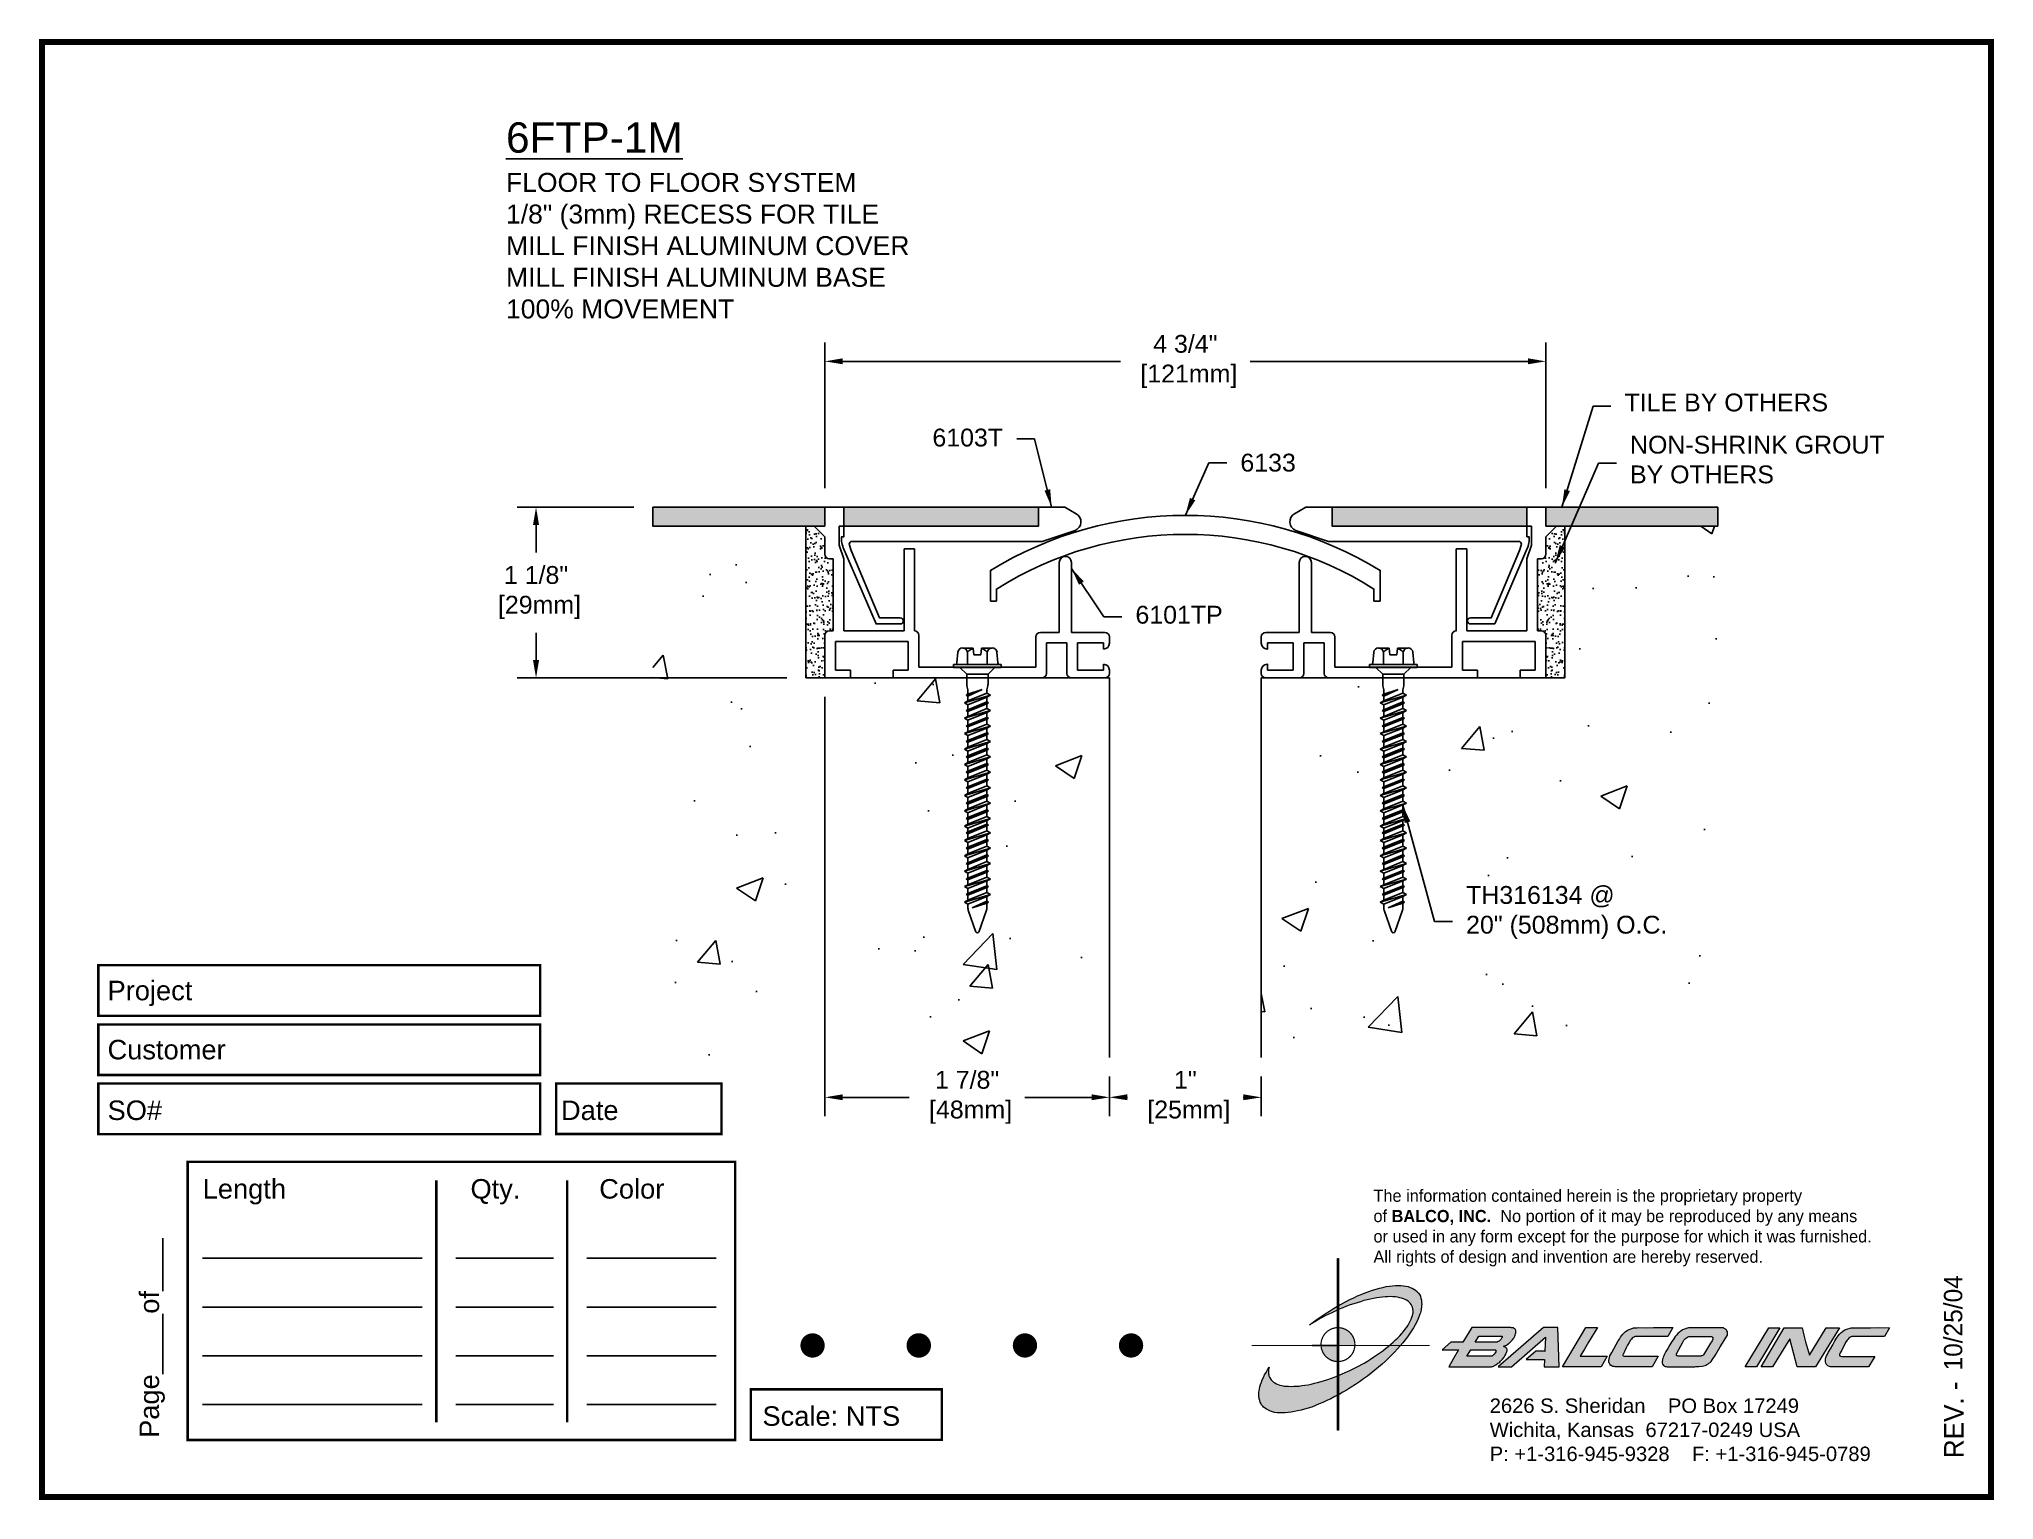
# Paper-space layout 'Layout1' of a CAD drawing. Header units: inches. Extents: x 0 to 10, y 0 to 7.5.
# The model-space entities are those that its viewports show. They can reach past a viewport. Long polylines and large blocks are cut down to what shows.
import ezdxf

# ---------------------------------------------------------------- set-up
doc = ezdxf.new("R2010")
doc.units = ezdxf.units.IN
doc.header["$MEASUREMENT"] = 0
for name, color, linetype in [('Anchors', 4, 'Continuous'), ('Border', 7, 'Continuous'), ('Conditions', 1, 'Continuous'), ('Dimensions', 3, 'Continuous'), ('Metals', 7, 'Continuous'), ('text', 2, 'Continuous')]:
    doc.layers.add(name, color=color, linetype=linetype)
doc.styles.add('arial', font='arial.ttf')
doc.styles.add('Copyright', font='ERASDEMI.TTF')
doc.styles.get("Standard").update_dxf_attribs({"font": 'arial.ttf'})
doc.dimstyles.new('ARIAL', dxfattribs={"dimtxt": 0.1175, "dimasz": 0.1175, "dimexe": 0.125, "dimexo": 0.125, "dimgap": 0.09, "dimtad": 0, "dimtih": 1, "dimtoh": 1, "dimdec": 4, "dimzin": 0, "dimdsep": 46, "dimlunit": 4, "dimtxsty": 'arial', "dimcen": 0.09, "dimadec": 0, "dimazin": 0, "dimtfac": 1, "dimtdec": 4, "dimtofl": 0, "dimtmove": 0, "dimatfit": 3, "dimfxl": 0, "dimfrac": 2, "dimtolj": 1, "dimtzin": 0, "dimarcsym": 0})

psp = doc.layouts.get("Layout1")

# ---------------------------------------------------------------- texts
at = {"layer": 'Border', "style": 'arial'}
for s, p in [('Project', (0.336, 2.547)), ('Customer', (0.336, 2.244)), ('SO#', (0.336, 1.933)), ('Date', (2.661, 1.933)), ('Length', (0.824, 1.53)), ('Qty.', (2.197, 1.53)), ('Color', (2.857, 1.53)), ('Scale: NTS', (3.694, 0.365))]:
    psp.add_text(s, height=0.1, dxfattribs=at).set_placement(p)
psp.add_text('Page%%u        %%uof%%u       ', height=0.1, rotation=90, dxfattribs=at).set_placement((0.6, 0.303))
at = {"layer": 'Border', "insert": (7.423, 0.505), "char_height": 0.074, "width": 2.3438, "attachment_point": 1, "style": 'arial'}
psp.add_mtext('2626 S. Sheridan    PO Box 17249\\PWichita, Kansas  67217-0249 USA \\PP: +1-316-945-9328    F: +1-316-945-0789', dxfattribs=at)

msp = doc.modelspace()

# ---------------------------------------------------------------- texts
at = {"layer": 'text', "insert": (2.32506, 5.22187), "char_height": 0.2, "width": 4.5, "attachment_point": 1}
msp.add_mtext('{\\L6FTP-1M\\P\\H0.625x;\\lFLOOR TO FLOOR SYSTEM\\P1/8" (3mm) RECESS FOR TILE\\PMILL FINISH ALUMINUM COVER\\PMILL FINISH ALUMINUM BASE\\P100% MOVEMENT }', dxfattribs=at)
at = {"layer": 'text', "char_height": 0.1175, "style": 'arial'}
for s, insert, attachment_point in [('\\A1;TILE BY OTHERS', (9.69466, 3.37543), 4), ('\\A1;6103T', (5.59978, 3.14427), 6), ('NON-SHRINK GROUT\\PBY OTHERS', (9.73031, 2.99937), 4), ('\\A1;6133', (7.16347, 2.97905), 4), ('\\A1;6101TP', (6.47208, 1.97692), 4), ('\\A1;TH316134 @\\P20" (508mm) O.C.', (8.65058, 0.01579), 4)]:
    msp.add_mtext(s, dxfattribs=dict(at, insert=insert, attachment_point=attachment_point))

# ---------------------------------------------------------------- blocks, each defined once
blk = doc.blocks.new('CADlogo')
h = blk.add_hatch(color=256)
h.paths.add_polyline_path([(0.918, 1.81), (0.909, 1.81), (0.909, 1.322), (0.918, 1.327)])
h.paths.add_polyline_path([(0.918, 1.285), (0.909, 1.281), (0.909, 1.1), (0.918, 1.1)])
h.paths.add_polyline_path([(0.918, 0.917), (0.909, 0.917), (0.909, 0.762), (0.909, 0.753), (0.91, 0.753), (0.918, 0.753)])
h.paths.add_polyline_path([(0.918, 1.091), (0.918, 1.1), (0.91, 1.1), (0.909, 1.1), (0.909, 0.917), (0.918, 0.917), (0.918, 0.919), (0.915, 0.919)])
h.paths.add_polyline_path([(0.918, 0.412), (0.909, 0.407), (0.909, 0.049), (0.918, 0.049)])
h.paths.add_polyline_path([(0.918, 0.753), (0.909, 0.753), (0.909, 0.606), (0.918, 0.609)])
h.paths.add_polyline_path([(0.918, 0.609), (0.909, 0.606), (0.909, 0.407), (0.918, 0.412)])
h.paths.add_polyline_path([(0.918, 1.327), (0.909, 1.322), (0.909, 1.281), (0.918, 1.285)])
h = blk.add_hatch(color=175)
h.paths.add_polyline_path([(0.574, 0.51), (0.543, 0.506), (0.514, 0.502), (0.487, 0.499), (0.459, 0.499), (0.432, 0.497), (0.406, 0.499), (0.382, 0.5), (0.36, 0.502), (0.338, 0.508), (0.318, 0.511), (0.298, 0.519), (0.282, 0.526), (0.265, 0.533), (0.252, 0.543), (0.24, 0.553), (0.234, 0.559), (0.229, 0.564), (0.22, 0.577), (0.212, 0.592), (0.205, 0.607), (0.203, 0.616), (0.201, 0.627), (0.199, 0.643), (0.201, 0.66), (0.201, 0.671), (0.205, 0.682), (0.207, 0.694), (0.19, 0.667), (0.176, 0.641), (0.161, 0.616), (0.148, 0.59), (0.137, 0.566), (0.128, 0.543), (0.119, 0.519), (0.113, 0.495), (0.108, 0.473), (0.104, 0.451), (0.103, 0.44), (0.103, 0.429), (0.101, 0.409), (0.103, 0.391), (0.104, 0.38), (0.106, 0.371), (0.11, 0.352), (0.115, 0.336), (0.124, 0.318), (0.13, 0.31), (0.135, 0.301), (0.143, 0.294), (0.15, 0.286), (0.165, 0.274), (0.181, 0.263), (0.199, 0.254), (0.22, 0.244), (0.242, 0.237), (0.263, 0.232), (0.289, 0.228), (0.315, 0.226), (0.342, 0.226), (0.371, 0.226), (0.402, 0.23), (0.434, 0.233), (0.467, 0.239), (0.499, 0.246), (0.534, 0.254), (0.571, 0.263), (0.606, 0.275), (0.644, 0.286), (0.682, 0.301), (0.721, 0.318), (0.759, 0.334), (0.799, 0.352), (0.841, 0.371), (0.882, 0.393), (0.909, 0.407), (0.909, 0.606), (0.884, 0.596), (0.847, 0.583), (0.81, 0.57), (0.774, 0.559), (0.739, 0.548), (0.704, 0.537), (0.671, 0.53), (0.638, 0.522), (0.606, 0.515)])
h.paths.add_polyline_path([(1.18, 0.738), (1.109, 0.698), (1.034, 0.661), (0.957, 0.627), (0.918, 0.609), (0.918, 0.412), (0.924, 0.414), (0.964, 0.438), (1.006, 0.462), (1.05, 0.489), (1.092, 0.517), (1.134, 0.544), (1.174, 0.574), (1.215, 0.603), (1.253, 0.634), (1.291, 0.663), (1.328, 0.694), (1.365, 0.725), (1.399, 0.757), (1.432, 0.788), (1.463, 0.819), (1.494, 0.85), (1.524, 0.883), (1.554, 0.917), (1.44, 0.917), (1.429, 0.908), (1.401, 0.886), (1.374, 0.864), (1.343, 0.842), (1.312, 0.822), (1.28, 0.8), (1.248, 0.778), (1.215, 0.758)])
h.paths.add_polyline_path([(1.769, 1.382), (1.767, 1.393), (1.763, 1.404), (1.758, 1.422), (1.749, 1.441), (1.743, 1.45), (1.738, 1.457), (1.73, 1.464), (1.725, 1.472), (1.709, 1.485), (1.692, 1.496), (1.674, 1.506), (1.654, 1.514), (1.632, 1.521), (1.61, 1.527), (1.584, 1.53), (1.559, 1.532), (1.531, 1.532), (1.502, 1.532), (1.471, 1.53), (1.44, 1.527), (1.407, 1.521), (1.374, 1.514), (1.339, 1.505), (1.304, 1.496), (1.268, 1.485), (1.229, 1.472), (1.191, 1.457), (1.152, 1.442), (1.114, 1.426), (1.074, 1.408), (1.034, 1.388), (0.991, 1.367), (0.951, 1.346), (0.918, 1.327), (0.918, 1.285), (0.926, 1.289), (0.964, 1.305), (1.001, 1.32), (1.037, 1.333), (1.074, 1.346), (1.109, 1.356), (1.143, 1.367), (1.178, 1.378), (1.213, 1.386), (1.246, 1.393), (1.277, 1.4), (1.31, 1.406), (1.339, 1.41), (1.368, 1.413), (1.398, 1.417), (1.425, 1.417), (1.452, 1.419), (1.476, 1.417), (1.502, 1.415), (1.524, 1.413), (1.546, 1.408), (1.566, 1.404), (1.584, 1.397), (1.602, 1.389), (1.617, 1.382), (1.632, 1.373), (1.644, 1.362), (1.65, 1.356), (1.655, 1.351), (1.665, 1.338), (1.672, 1.325), (1.677, 1.309), (1.681, 1.294), (1.683, 1.278), (1.683, 1.261), (1.683, 1.252), (1.681, 1.243), (1.677, 1.225), (1.672, 1.207), (1.665, 1.186), (1.655, 1.166), (1.644, 1.146), (1.632, 1.126), (1.619, 1.106), (1.602, 1.084), (1.586, 1.062), (1.568, 1.04), (1.548, 1.018), (1.527, 0.996), (1.504, 0.974), (1.48, 0.952), (1.456, 0.93), (1.44, 0.917), (1.554, 0.917), (1.579, 0.945), (1.602, 0.976), (1.626, 1.007), (1.648, 1.038), (1.668, 1.067), (1.687, 1.097), (1.703, 1.128), (1.719, 1.155), (1.732, 1.185), (1.743, 1.212), (1.752, 1.239), (1.758, 1.252), (1.762, 1.265), (1.767, 1.291), (1.771, 1.314), (1.771, 1.327), (1.773, 1.338), (1.771, 1.362), (1.771, 1.373)])
h.paths.add_polyline_path([(0.867, 1.296), (0.825, 1.271), (0.781, 1.243), (0.741, 1.214), (0.701, 1.186), (0.66, 1.157), (0.622, 1.128), (0.675, 1.161), (0.732, 1.194), (0.79, 1.225), (0.82, 1.239), (0.851, 1.254), (0.909, 1.281), (0.909, 1.322)])
h = blk.add_hatch(color=256)
h.paths.add_polyline_path([(1.074, 0.991), (1.07, 1.001), (1.065, 1.011), (1.059, 1.021), (1.053, 1.03), (1.046, 1.038), (1.039, 1.047), (1.031, 1.054), (1.022, 1.062), (1.014, 1.068), (1.004, 1.074), (0.995, 1.08), (0.985, 1.085), (0.975, 1.089), (0.964, 1.093), (0.954, 1.096), (0.943, 1.098), (0.932, 1.099), (0.921, 1.1), (0.918, 1.1), (0.918, 0.917), (0.94, 0.917), (1.086, 0.917), (1.087, 0.927), (1.086, 0.938), (1.085, 0.949), (1.083, 0.96), (1.081, 0.97), (1.078, 0.981)])
h.paths.add_polyline_path([(0.909, 0.917), (0.739, 0.917), (0.74, 0.91), (0.741, 0.899), (0.743, 0.888), (0.746, 0.878), (0.75, 0.867), (0.754, 0.857), (0.758, 0.847), (0.764, 0.837), (0.77, 0.828), (0.776, 0.819), (0.783, 0.811), (0.791, 0.803), (0.799, 0.795), (0.808, 0.788), (0.817, 0.782), (0.826, 0.776), (0.836, 0.771), (0.846, 0.766), (0.856, 0.762), (0.867, 0.759), (0.877, 0.757), (0.888, 0.755), (0.899, 0.753), (0.909, 0.753)])
h.paths.add_polyline_path([(0.918, 1.1), (0.91, 1.1), (0.909, 1.1), (0.909, 0.917), (0.918, 0.917)])
h = blk.add_hatch(color=256)
h.paths.add_polyline_path([(2.148, 0.874), (2.098, 0.784), (2.049, 0.7), (2.484, 0.7), (2.491, 0.702), (2.501, 0.703), (2.508, 0.705), (2.512, 0.707), (2.517, 0.711), (2.532, 0.72), (2.546, 0.729), (2.554, 0.735), (2.563, 0.74), (2.572, 0.747), (2.581, 0.757), (2.59, 0.768), (2.599, 0.777), (2.616, 0.799), (2.623, 0.811), (2.63, 0.822), (2.636, 0.833), (2.641, 0.844), (2.645, 0.855), (2.647, 0.864), (2.647, 0.879), (2.645, 0.883), (2.641, 0.886), (2.638, 0.892), (2.629, 0.899), (2.619, 0.905), (2.612, 0.91), (2.64, 0.921), (2.658, 0.936), (2.669, 0.943), (2.678, 0.95), (2.694, 0.967), (2.702, 0.976), (2.709, 0.985), (2.716, 0.994), (2.722, 1.005), (2.727, 1.014), (2.731, 1.025), (2.735, 1.038), (2.736, 1.049), (2.738, 1.062), (2.738, 1.073), (2.733, 1.082), (2.727, 1.088), (2.72, 1.093), (2.713, 1.097), (2.704, 1.099), (2.694, 1.1), (2.685, 1.102), (2.674, 1.102), (2.285, 1.102), (2.195, 0.952), (2.069, 0.952), (1.981, 0.874)])
h.paths.add_polyline_path([(2.274, 0.874), (2.53, 0.874), (2.534, 0.865), (2.532, 0.852), (2.524, 0.841), (2.515, 0.828), (2.505, 0.815), (2.493, 0.81), (2.49, 0.808), (2.235, 0.808)], flags=16)
h.paths.add_polyline_path([(2.321, 0.952), (2.356, 1.014), (2.587, 1.014), (2.592, 1.014), (2.597, 1.014), (2.597, 1.003), (2.59, 0.991), (2.583, 0.98), (2.569, 0.966), (2.555, 0.958), (2.546, 0.952), (2.535, 0.952)], flags=16)
h.paths.add_polyline_path([(3.04, 1.002), (3.036, 0.859), (2.941, 0.859), (2.844, 0.773), (3.031, 0.773), (3.027, 0.7), (3.181, 0.7), (3.168, 1.102), (3.02, 1.102), (2.557, 0.7), (2.694, 0.7)])
h.paths.add_polyline_path([(3.214, 0.7), (3.611, 0.7), (3.675, 0.808), (3.397, 0.808), (3.441, 0.881), (3.483, 0.952), (3.574, 1.102), (3.454, 1.102)])
h.paths.add_polyline_path([(3.788, 0.965), (3.766, 0.927), (3.743, 0.885), (3.721, 0.846), (3.71, 0.83), (3.702, 0.811), (3.697, 0.795), (3.693, 0.778), (3.691, 0.769), (3.691, 0.76), (3.691, 0.749), (3.693, 0.74), (3.7, 0.727), (3.708, 0.716), (3.711, 0.714), (3.724, 0.705), (3.733, 0.702), (3.744, 0.702), (3.757, 0.7), (3.774, 0.7), (4.134, 0.7), (4.196, 0.808), (3.854, 0.808), (3.841, 0.808), (3.833, 0.816), (3.836, 0.826), (3.843, 0.841), (3.856, 0.864), (3.869, 0.892), (3.883, 0.921), (3.898, 0.949), (3.914, 0.972), (3.924, 0.983), (3.931, 0.992), (3.943, 1.002), (3.954, 1.008), (3.969, 1.011), (4.297, 1.011), (4.346, 1.102), (4.238, 1.102), (4.15, 1.102), (4.075, 1.1), (3.997, 1.102), (3.982, 1.1), (3.968, 1.1), (3.955, 1.099), (3.942, 1.097), (3.92, 1.089), (3.9, 1.082), (3.889, 1.078), (3.88, 1.073), (3.863, 1.062), (3.849, 1.049), (3.834, 1.035), (3.821, 1.018), (3.81, 1.002), (3.799, 0.983)])
h.paths.add_polyline_path([(4.509, 1.097), (4.496, 1.095), (4.485, 1.093), (4.476, 1.089), (4.465, 1.086), (4.447, 1.077), (4.43, 1.066), (4.421, 1.06), (4.414, 1.055), (4.399, 1.04), (4.386, 1.025), (4.372, 1.011), (4.361, 0.994), (4.35, 0.976), (4.337, 0.96), (4.317, 0.923), (4.297, 0.888), (4.275, 0.855), (4.26, 0.828), (4.255, 0.813), (4.247, 0.799), (4.244, 0.784), (4.242, 0.777), (4.24, 0.769), (4.238, 0.753), (4.238, 0.735), (4.246, 0.722), (4.251, 0.714), (4.253, 0.713), (4.257, 0.711), (4.262, 0.705), (4.269, 0.703), (4.278, 0.702), (4.289, 0.7), (4.564, 0.7), (4.571, 0.7), (4.584, 0.702), (4.613, 0.703), (4.648, 0.707), (4.664, 0.709), (4.677, 0.713), (4.686, 0.716), (4.694, 0.722), (4.705, 0.727), (4.717, 0.735), (4.73, 0.744), (4.741, 0.755), (4.752, 0.769), (4.781, 0.815), (4.833, 0.903), (4.906, 1.025), (4.908, 1.035), (4.908, 1.046), (4.906, 1.051), (4.906, 1.057), (4.9, 1.069), (4.893, 1.08), (4.889, 1.082), (4.888, 1.086), (4.88, 1.089), (4.873, 1.093), (4.866, 1.097), (4.856, 1.1), (4.846, 1.1), (4.844, 1.1), (4.73, 1.1), (4.626, 1.1), (4.58, 1.1), (4.542, 1.099), (4.524, 1.099)])
h.paths.add_polyline_path([(4.527, 1.011), (4.54, 1.011), (4.745, 1.011), (4.752, 1.003), (4.758, 0.998), (4.758, 0.985), (4.756, 0.98), (4.754, 0.974), (4.749, 0.965), (4.743, 0.956), (4.734, 0.941), (4.663, 0.821), (4.648, 0.812), (4.639, 0.81), (4.633, 0.808), (4.622, 0.808), (4.61, 0.808), (4.416, 0.808), (4.398, 0.808), (4.39, 0.813), (4.387, 0.813), (4.385, 0.819), (4.378, 0.825), (4.385, 0.832), (4.408, 0.877), (4.428, 0.914), (4.447, 0.945), (4.454, 0.96), (4.461, 0.971), (4.474, 0.986), (4.487, 0.996), (4.496, 1.002), (4.508, 1.009), (4.516, 1.009)], flags=16)
h.paths.add_polyline_path([(5.089, 0.698), (5.206, 0.698), (5.445, 1.1), (5.33, 1.099)])
h.paths.add_polyline_path([(5.489, 1.099), (5.252, 0.698), (5.37, 0.698), (5.548, 0.987), (5.621, 0.698), (5.811, 0.698), (6.055, 1.099), (5.919, 1.1), (5.749, 0.817), (5.709, 0.954), (5.691, 1.024), (5.672, 1.099)])
h.paths.add_polyline_path([(6.086, 1.06), (6.069, 1.047), (6.056, 1.035), (6.044, 1.018), (6.031, 1.002), (6.02, 0.983), (6.009, 0.965), (5.987, 0.925), (5.965, 0.885), (5.941, 0.846), (5.932, 0.828), (5.923, 0.811), (5.917, 0.795), (5.914, 0.778), (5.912, 0.769), (5.912, 0.758), (5.914, 0.749), (5.916, 0.738), (5.921, 0.725), (5.928, 0.716), (5.936, 0.709), (5.945, 0.705), (5.954, 0.702), (5.965, 0.7), (5.98, 0.7), (5.994, 0.7), (6.355, 0.7), (6.419, 0.806), (6.073, 0.806), (6.056, 0.811), (6.056, 0.821), (6.056, 0.826), (6.064, 0.841), (6.077, 0.864), (6.089, 0.892), (6.104, 0.919), (6.119, 0.947), (6.135, 0.972), (6.144, 0.983), (6.153, 0.992), (6.163, 1), (6.166, 1.003), (6.172, 1.005), (6.178, 1.008), (6.19, 1.011), (6.517, 1.011), (6.569, 1.1), (6.459, 1.102), (6.373, 1.1), (6.296, 1.1), (6.217, 1.1), (6.203, 1.1), (6.19, 1.099), (6.175, 1.099), (6.164, 1.095), (6.141, 1.089), (6.12, 1.082), (6.111, 1.077), (6.102, 1.073)])
blk.add_hatch(color=256).paths.add_polyline_path([(0.918, 0.609), (0.909, 0.606), (0.909, 0.407), (0.918, 0.412)])
for q in [(0.65, 0.917), (0.909, 0.648)]:
    blk.add_line((0.909, 0.917), q)
at = {"color": 7, "lineweight": 0}
for points in [[(0.909, 1.81), (0.918, 1.81), (0.918, 0.049), (0.909, 0.049), (0.909, 1.81)], [(2.738, 1.073), (2.733, 1.082), (2.727, 1.088), (2.72, 1.093), (2.713, 1.097), (2.704, 1.099), (2.694, 1.1), (2.685, 1.102), (2.674, 1.102), (2.285, 1.102), (2.195, 0.952), (2.069, 0.952), (1.981, 0.874), (2.148, 0.874), (2.098, 0.784), (2.049, 0.7), (2.484, 0.7), (2.491, 0.702), (2.501, 0.703), (2.508, 0.705), (2.512, 0.707), (2.517, 0.711), (2.532, 0.72), (2.546, 0.729), (2.554, 0.735), (2.563, 0.74), (2.572, 0.747), (2.581, 0.757), (2.59, 0.768), (2.599, 0.777), (2.616, 0.799), (2.623, 0.811), (2.63, 0.822), (2.636, 0.833), (2.641, 0.844), (2.645, 0.855), (2.647, 0.864), (2.647, 0.874), (2.647, 0.879), (2.645, 0.883), (2.641, 0.886), (2.638, 0.892), (2.629, 0.899), (2.619, 0.905), (2.612, 0.91), (2.64, 0.921), (2.658, 0.936), (2.669, 0.943), (2.678, 0.95), (2.694, 0.967), (2.702, 0.976), (2.709, 0.985), (2.716, 0.994), (2.722, 1.005), (2.727, 1.014), (2.731, 1.025), (2.735, 1.038), (2.736, 1.049), (2.738, 1.062), (2.738, 1.073), (2.738, 1.073)], [(2.587, 0.985), (2.583, 0.98), (2.572, 0.969), (2.565, 0.963), (2.555, 0.958), (2.546, 0.952), (2.535, 0.952), (2.321, 0.952), (2.356, 1.014), (2.587, 1.014), (2.592, 1.014), (2.594, 1.014), (2.596, 1.013), (2.597, 1.011), (2.597, 1.005), (2.596, 1), (2.59, 0.991), (2.587, 0.985), (2.587, 0.985)], [(3.027, 0.7), (3.181, 0.7), (3.168, 1.102), (3.02, 1.102), (2.557, 0.7), (2.694, 0.7), (3.04, 1.002), (3.036, 0.859), (3.038, 0.859), (2.941, 0.859), (2.844, 0.773), (3.031, 0.773), (3.027, 0.7), (3.027, 0.7)], [(3.214, 0.7), (3.454, 1.102), (3.574, 1.102), (3.483, 0.952), (3.441, 0.881), (3.397, 0.808), (3.675, 0.808), (3.611, 0.7), (3.214, 0.7), (3.214, 0.7)], [(3.969, 1.011), (3.96, 1.009), (3.955, 1.007), (3.949, 1.005), (3.946, 1.003), (3.94, 1), (3.931, 0.992), (3.924, 0.983), (3.914, 0.972), (3.898, 0.949), (3.883, 0.921), (3.869, 0.892), (3.856, 0.864), (3.843, 0.841), (3.836, 0.826), (3.834, 0.821), (3.834, 0.817), (3.836, 0.813), (3.839, 0.81), (3.847, 0.808), (3.854, 0.808), (4.196, 0.808), (4.134, 0.7), (3.774, 0.7), (3.757, 0.7), (3.744, 0.702), (3.733, 0.702), (3.724, 0.705), (3.715, 0.711), (3.711, 0.713), (3.708, 0.716), (3.7, 0.727), (3.693, 0.74), (3.691, 0.749), (3.691, 0.76), (3.691, 0.769), (3.693, 0.778), (3.697, 0.795), (3.702, 0.811), (3.71, 0.83), (3.721, 0.846), (3.743, 0.885), (3.766, 0.927), (3.788, 0.965), (3.799, 0.983), (3.81, 1.002), (3.821, 1.018), (3.834, 1.035), (3.849, 1.049), (3.863, 1.062), (3.88, 1.073), (3.889, 1.078), (3.9, 1.082), (3.92, 1.089), (3.942, 1.097), (3.955, 1.099), (3.968, 1.1), (3.982, 1.1), (3.997, 1.102), (4.075, 1.1), (4.15, 1.102), (4.238, 1.102), (4.346, 1.102), (4.297, 1.011), (3.969, 1.011), (3.969, 1.011)], [(4.846, 1.1), (4.844, 1.1), (4.73, 1.1), (4.626, 1.1), (4.58, 1.1), (4.542, 1.099), (4.524, 1.099), (4.509, 1.097), (4.496, 1.095), (4.485, 1.093), (4.476, 1.089), (4.465, 1.086), (4.447, 1.077), (4.43, 1.066), (4.421, 1.06), (4.414, 1.055), (4.399, 1.04), (4.386, 1.025), (4.372, 1.011), (4.361, 0.994), (4.35, 0.976), (4.337, 0.96), (4.317, 0.923), (4.297, 0.888), (4.275, 0.855), (4.26, 0.828), (4.255, 0.813), (4.247, 0.799), (4.244, 0.784), (4.242, 0.777), (4.24, 0.769), (4.238, 0.753), (4.238, 0.735), (4.246, 0.722), (4.251, 0.714), (4.253, 0.713), (4.257, 0.711), (4.262, 0.705), (4.269, 0.703), (4.278, 0.702), (4.289, 0.7), (4.564, 0.7), (4.571, 0.7), (4.584, 0.702), (4.613, 0.703), (4.648, 0.707), (4.664, 0.709), (4.677, 0.713), (4.686, 0.716), (4.694, 0.722), (4.705, 0.727), (4.717, 0.735), (4.73, 0.744), (4.741, 0.755), (4.752, 0.769), (4.781, 0.815), (4.833, 0.903), (4.906, 1.025), (4.908, 1.035), (4.908, 1.046), (4.906, 1.051), (4.906, 1.057), (4.9, 1.069), (4.897, 1.075), (4.893, 1.08), (4.889, 1.082), (4.888, 1.086), (4.88, 1.089), (4.873, 1.093), (4.866, 1.097), (4.856, 1.1), (4.846, 1.1), (4.846, 1.1)], [(4.734, 0.941), (4.663, 0.821), (4.653, 0.815), (4.646, 0.811), (4.639, 0.81), (4.633, 0.808), (4.622, 0.808), (4.61, 0.808), (4.416, 0.808), (4.403, 0.808), (4.396, 0.81), (4.39, 0.813), (4.388, 0.813), (4.386, 0.815), (4.385, 0.819), (4.383, 0.821), (4.383, 0.826), (4.383, 0.83), (4.385, 0.832), (4.408, 0.877), (4.428, 0.914), (4.447, 0.945), (4.454, 0.96), (4.461, 0.971), (4.471, 0.982), (4.478, 0.989), (4.487, 0.996), (4.496, 1.002), (4.505, 1.007), (4.511, 1.009), (4.516, 1.009), (4.527, 1.011), (4.54, 1.011), (4.743, 1.011), (4.749, 1.007), (4.752, 1.003), (4.756, 1), (4.758, 0.994), (4.758, 0.985), (4.756, 0.98), (4.754, 0.974), (4.749, 0.965), (4.743, 0.956), (4.734, 0.941), (4.734, 0.941)], [(5.089, 0.698), (5.33, 1.099), (5.445, 1.1), (5.206, 0.698), (5.091, 0.698), (5.089, 0.698), (5.089, 0.698)], [(5.811, 0.698), (5.621, 0.698), (5.548, 0.987), (5.37, 0.698), (5.252, 0.698), (5.489, 1.099), (5.672, 1.099), (5.691, 1.024), (5.709, 0.954), (5.749, 0.817), (5.919, 1.1), (6.055, 1.099), (5.811, 0.698), (5.811, 0.698)], [(6.19, 1.011), (6.181, 1.009), (6.175, 1.007), (6.172, 1.005), (6.166, 1.003), (6.163, 1), (6.153, 0.992), (6.144, 0.983), (6.135, 0.972), (6.119, 0.947), (6.104, 0.919), (6.089, 0.892), (6.077, 0.864), (6.064, 0.841), (6.056, 0.826), (6.056, 0.821), (6.056, 0.815), (6.058, 0.811), (6.062, 0.81), (6.067, 0.808), (6.077, 0.806), (6.419, 0.806), (6.355, 0.7), (5.994, 0.7), (5.98, 0.7), (5.965, 0.7), (5.954, 0.702), (5.945, 0.705), (5.936, 0.709), (5.932, 0.713), (5.928, 0.716), (5.921, 0.725), (5.916, 0.738), (5.914, 0.749), (5.912, 0.758), (5.912, 0.769), (5.914, 0.778), (5.917, 0.795), (5.923, 0.811), (5.932, 0.828), (5.941, 0.846), (5.965, 0.885), (5.987, 0.925), (6.009, 0.965), (6.02, 0.983), (6.031, 1.002), (6.044, 1.018), (6.056, 1.035), (6.069, 1.047), (6.086, 1.06), (6.102, 1.073), (6.111, 1.077), (6.12, 1.082), (6.141, 1.089), (6.164, 1.095), (6.175, 1.099), (6.19, 1.099), (6.203, 1.1), (6.217, 1.1), (6.296, 1.1), (6.373, 1.1), (6.459, 1.102), (6.569, 1.1), (6.517, 1.011), (6.19, 1.011), (6.19, 1.011)], [(2.484, 0.808), (2.235, 0.808), (2.274, 0.874), (2.524, 0.874), (2.53, 0.872), (2.532, 0.87), (2.533, 0.866), (2.533, 0.863), (2.532, 0.852), (2.524, 0.841), (2.515, 0.828), (2.506, 0.817), (2.501, 0.813), (2.493, 0.81), (2.49, 0.808), (2.486, 0.808), (2.484, 0.808), (2.484, 0.808)]]:
    blk.add_lwpolyline(points, dxfattribs=at)
at = {"color": 175, "lineweight": 0}
blk.add_lwpolyline([(1.758, 1.422), (1.763, 1.404), (1.767, 1.393), (1.769, 1.382), (1.771, 1.373), (1.771, 1.362), (1.773, 1.338), (1.771, 1.327), (1.771, 1.314), (1.767, 1.291), (1.762, 1.265), (1.758, 1.252), (1.752, 1.239), (1.743, 1.212), (1.732, 1.185), (1.719, 1.155), (1.703, 1.128), (1.687, 1.097), (1.668, 1.067), (1.648, 1.038), (1.626, 1.007), (1.602, 0.976), (1.579, 0.945), (1.551, 0.914), (1.524, 0.883), (1.494, 0.85), (1.463, 0.819), (1.432, 0.788), (1.399, 0.757), (1.365, 0.725), (1.328, 0.694), (1.291, 0.663), (1.253, 0.634), (1.215, 0.603), (1.174, 0.574), (1.134, 0.544), (1.092, 0.517), (1.05, 0.489), (1.006, 0.462), (0.964, 0.438), (0.924, 0.414), (0.882, 0.393), (0.841, 0.371), (0.799, 0.352), (0.759, 0.334), (0.721, 0.318), (0.682, 0.301), (0.644, 0.286), (0.606, 0.275), (0.571, 0.263), (0.534, 0.254), (0.499, 0.246), (0.467, 0.239), (0.434, 0.233), (0.402, 0.23), (0.371, 0.226), (0.342, 0.226), (0.315, 0.226), (0.289, 0.228), (0.263, 0.232), (0.242, 0.237), (0.22, 0.244), (0.199, 0.254), (0.181, 0.263), (0.165, 0.274), (0.15, 0.286), (0.143, 0.294), (0.135, 0.301), (0.13, 0.31), (0.124, 0.318), (0.115, 0.336), (0.11, 0.352), (0.106, 0.371), (0.104, 0.38), (0.103, 0.391), (0.101, 0.409), (0.103, 0.429), (0.103, 0.44), (0.104, 0.451), (0.108, 0.473), (0.113, 0.495), (0.119, 0.519), (0.128, 0.543), (0.137, 0.566), (0.148, 0.59), (0.161, 0.616), (0.176, 0.641), (0.19, 0.667), (0.207, 0.694), (0.205, 0.682), (0.201, 0.671), (0.201, 0.66), (0.199, 0.649), (0.199, 0.638), (0.201, 0.627), (0.203, 0.616), (0.205, 0.607), (0.212, 0.592), (0.22, 0.577), (0.229, 0.564), (0.234, 0.559), (0.24, 0.553), (0.252, 0.543), (0.265, 0.533), (0.282, 0.526), (0.298, 0.519), (0.318, 0.511), (0.338, 0.508), (0.36, 0.502), (0.382, 0.5), (0.406, 0.499), (0.432, 0.497), (0.459, 0.499), (0.487, 0.499), (0.514, 0.502), (0.543, 0.506), (0.574, 0.51), (0.606, 0.515), (0.638, 0.522), (0.671, 0.53), (0.704, 0.537), (0.739, 0.548), (0.774, 0.559), (0.81, 0.57), (0.847, 0.583), (0.884, 0.596), (0.92, 0.61), (0.957, 0.627), (1.034, 0.661), (1.109, 0.698), (1.18, 0.738), (1.215, 0.758), (1.248, 0.778), (1.28, 0.8), (1.312, 0.822), (1.343, 0.842), (1.374, 0.864), (1.401, 0.886), (1.429, 0.908), (1.456, 0.93), (1.48, 0.952), (1.504, 0.974), (1.527, 0.996), (1.548, 1.018), (1.568, 1.04), (1.586, 1.062), (1.602, 1.084), (1.619, 1.106), (1.632, 1.126), (1.644, 1.146), (1.655, 1.166), (1.665, 1.186), (1.672, 1.207), (1.677, 1.225), (1.681, 1.243), (1.683, 1.252), (1.683, 1.261), (1.683, 1.278), (1.681, 1.294), (1.677, 1.309), (1.672, 1.325), (1.665, 1.338), (1.655, 1.351), (1.65, 1.356), (1.644, 1.362), (1.632, 1.373), (1.617, 1.382), (1.602, 1.389), (1.584, 1.397), (1.566, 1.404), (1.546, 1.408), (1.524, 1.413), (1.502, 1.415), (1.476, 1.417), (1.452, 1.419), (1.425, 1.417), (1.398, 1.417), (1.368, 1.413), (1.339, 1.41), (1.31, 1.406), (1.277, 1.4), (1.246, 1.393), (1.213, 1.386), (1.178, 1.378), (1.143, 1.367), (1.109, 1.356), (1.074, 1.346), (1.037, 1.333), (1.001, 1.32), (0.964, 1.305), (0.926, 1.289), (0.851, 1.254), (0.82, 1.239), (0.79, 1.225), (0.732, 1.194), (0.675, 1.161), (0.622, 1.128), (0.66, 1.157), (0.701, 1.186), (0.741, 1.214), (0.781, 1.243), (0.825, 1.271), (0.867, 1.296), (0.909, 1.322), (0.951, 1.346), (0.991, 1.367), (1.034, 1.388), (1.074, 1.408), (1.114, 1.426), (1.152, 1.442), (1.191, 1.457), (1.229, 1.472), (1.268, 1.485), (1.304, 1.496), (1.339, 1.505), (1.374, 1.514), (1.407, 1.521), (1.44, 1.527), (1.471, 1.53), (1.502, 1.532), (1.531, 1.532), (1.559, 1.532), (1.584, 1.53), (1.61, 1.527), (1.632, 1.521), (1.654, 1.514), (1.674, 1.506), (1.692, 1.496), (1.709, 1.485), (1.725, 1.472), (1.73, 1.464), (1.738, 1.457), (1.743, 1.45), (1.749, 1.441), (1.758, 1.422), (1.758, 1.422)], dxfattribs=at)
at = {"color": 7, "lineweight": 0, "const_width": 0.0128}
blk.add_lwpolyline([(1.087, 0.927), (1.086, 0.938), (1.085, 0.949), (1.083, 0.96), (1.081, 0.97), (1.078, 0.981), (1.074, 0.991), (1.07, 1.001), (1.065, 1.011), (1.059, 1.021), (1.053, 1.03), (1.046, 1.038), (1.039, 1.047), (1.031, 1.054), (1.022, 1.062), (1.014, 1.068), (1.004, 1.074), (0.995, 1.08), (0.985, 1.085), (0.975, 1.089), (0.964, 1.093), (0.954, 1.096), (0.943, 1.098), (0.932, 1.099), (0.921, 1.1), (0.91, 1.1), (0.899, 1.1), (0.888, 1.099), (0.877, 1.097), (0.867, 1.094), (0.856, 1.091), (0.846, 1.087), (0.836, 1.082), (0.826, 1.077), (0.817, 1.071), (0.808, 1.065), (0.799, 1.058), (0.791, 1.05), (0.783, 1.043), (0.776, 1.034), (0.77, 1.025), (0.764, 1.016), (0.758, 1.006), (0.754, 0.996), (0.75, 0.986), (0.746, 0.976), (0.743, 0.965), (0.741, 0.954), (0.74, 0.943), (0.739, 0.932), (0.739, 0.921), (0.74, 0.91), (0.741, 0.899), (0.743, 0.888), (0.746, 0.878), (0.75, 0.867), (0.754, 0.857), (0.758, 0.847), (0.764, 0.837), (0.77, 0.828), (0.776, 0.819), (0.783, 0.811), (0.791, 0.803), (0.799, 0.795), (0.808, 0.788), (0.817, 0.782), (0.826, 0.776), (0.836, 0.771), (0.846, 0.766), (0.856, 0.762), (0.867, 0.759), (0.877, 0.757), (0.888, 0.755), (0.899, 0.753), (0.91, 0.753), (0.921, 0.753), (0.932, 0.754), (0.943, 0.756), (0.954, 0.758), (0.964, 0.761), (0.975, 0.764), (0.985, 0.769), (0.995, 0.773), (1.004, 0.779), (1.014, 0.785), (1.022, 0.792), (1.031, 0.799), (1.039, 0.807), (1.046, 0.815), (1.053, 0.824), (1.059, 0.833), (1.065, 0.842), (1.07, 0.852), (1.074, 0.862), (1.078, 0.872), (1.081, 0.883), (1.083, 0.894), (1.085, 0.905), (1.086, 0.916), (1.087, 0.927)], dxfattribs=at)
at = {"color": 7, "lineweight": 0}
blk.add_lwpolyline([(1.853, 0.917, 0.0091, 0.0091, 0), (0.029, 0.917, 0.00366, 0.00366, 0), (0.029, 0.917, 0.00366, 0.00366, 0)], format="xyseb", dxfattribs=at)
blk = doc.blocks.new('ACADlogo')
blk.add_blockref('CADlogo', (-0.011, 7.152))
blk = doc.blocks.new('RevisionTag')
at = {"style": 'Copyright', "flags": 4}
blk.add_attdef('REVISIONDATE', (-0.147, 0.648), '', height=0.0938, rotation=90, dxfattribs=at)
at = {"layer": 'Border', "style": 'Copyright'}
blk.add_text('REV. -', height=0.1, rotation=90, dxfattribs=at).set_placement((-0.14, 0.199))
blk = doc.blocks.new('COPYRIGHTNOTE')
at = {"insert": (-3.166, 1.576), "char_height": 0.0625, "width": 50.295, "attachment_point": 1, "style": 'Copyright'}
blk.add_mtext('The information contained herein is the proprietary property\\Pof {\\fEras Bold ITC|b0|i0|c0|p34;BALCO, INC.}  No portion of it may be reproduced by any means\\Por used in any form except for the purpose for which it was furnished.\\PAll rights of design and invention are hereby reserved.', dxfattribs=at)
blk = doc.blocks.new('6101TP')
for p, q in [((-1, 1.051), (-0.875, 1.051)), ((-1, 0.926), (-1, 1.051)), ((-0.875, 0.926), (-0.875, 1.051)), ((-1.07, 0.926), (-1, 0.926)), ((-1.07, 0.926), (-1, 0.856)), ((-0.905, 0.926), (-0.875, 0.926)), ((-0.905, 0.801), (-0.905, 0.926)), ((-1, 0.741), (-1, 0.856)), ((-0.905, 0.801), (-0.875, 0.711)), ((-0.478, 0.236), (-0.478, 0.776)), ((-0.478, 0.776), (-0.408, 0.776)), ((-0.408, 0.236), (-0.408, 0.776)), ((-0.97, 0.711), (-0.945, 0.711)), ((-0.945, 0.236), (-0.945, 0.711)), ((-0.875, 0.236), (-0.875, 0.711)), ((0.545, 0.226), (0.545, 0.687)), ((0.584, 0.726), (0.586, 0.726)), ((0.625, 0.226), (0.625, 0.687)), ((-1, -0.074), (-1, 0.206)), ((-0.97, 0.236), (-0.945, 0.236)), ((-0.93, -0.024), (-0.93, 0.166)), ((-0.93, 0.166), (-0.45, 0.166)), ((-0.875, 0.236), (-0.478, 0.236)), ((-0.45, -0.024), (-0.45, 0.166)), ((-0.38, -0.004), (-0.38, 0.206)), ((0.39, -0.004), (0.39, 0.196)), ((0.42, 0.226), (0.545, 0.226)), ((0.46, -0.044), (0.46, 0.156)), ((0.46, 0.156), (0.595, 0.156)), ((0.595, -0.044), (0.595, 0.156)), ((0.625, 0.226), (0.845, 0.226)), ((0.665, -0.024), (0.665, 0.156)), ((0.665, 0.156), (0.835, 0.156)), ((0.835, 0.116), (0.835, 0.156)), ((0.875, 0.155), (0.875, 0.196)), ((0.835, 0.116), (0.836, 0.116)), ((0.835, -0.024), (0.835, 0.016)), ((0.835, 0.016), (0.836, 0.016)), ((-1, -0.074), (-0.83, -0.074)), ((-0.93, -0.024), (-0.83, -0.024)), ((-0.83, -0.074), (-0.83, -0.024)), ((-0.55, -0.074), (-0.55, -0.024)), ((-0.55, -0.024), (-0.45, -0.024)), ((-0.55, -0.074), (0.43, -0.074)), ((-0.38, -0.004), (0.39, -0.004)), ((0.625, -0.074), (0.845, -0.074)), ((0.665, -0.024), (0.835, -0.024)), ((0.875, -0.044), (0.875, -0.023))]:
    blk.add_line(p, q)
for centre, radius, start, end in [((-0.97, 0.741), 0.03, 180, 270), ((0.584, 0.687), 0.039, 90, 180), ((0.586, 0.687), 0.039, 0, 90), ((-0.97, 0.206), 0.03, 90, 180), ((-0.41, 0.206), 0.03, 0, 90), ((0.42, 0.196), 0.03, 90, 180), ((0.836, 0.155), 0.039, 270, 0), ((0.845, 0.196), 0.03, 0, 90), ((0.836, -0.023), 0.039, 0, 90), ((0.43, -0.044), 0.03, 270, 0), ((0.625, -0.044), 0.03, 180, 270), ((0.845, -0.044), 0.03, 270, 0)]:
    blk.add_arc(centre, radius, start, end)
blk = doc.blocks.new('6133')
for p, q in [((10.716, 9.924), (10.716, 10.127)), ((13.282, 9.924), (13.282, 10.127)), ((10.756, 9.924), (10.716, 9.924)), ((10.756, 10.004), (10.756, 9.924)), ((13.242, 10.004), (13.242, 9.924)), ((13.242, 9.924), (13.282, 9.924))]:
    blk.add_line(p, q)
for radius, start, end in [(2.45, 58.421, 121.579), (2.325, 57.6816, 122.3184)]:
    blk.add_arc((11.999, 8.039), radius, start, end)
blk = doc.blocks.new('*D3')
at = {"layer": 'Defpoints', "color": 0}
for p in [(6.301, -0.939), (7.301, -0.939), (6.301, -1.202)]:
    blk.add_point(p, dxfattribs=at)
at = {"layer": 'Dimensions', "color": 0, "lineweight": -2}
for p, q in [((6.301, -1.064), (6.301, -1.327)), ((7.301, -1.064), (7.301, -1.327)), ((6.418, -1.202), (6.42, -1.202)), ((7.183, -1.202), (7.182, -1.202))]:
    blk.add_line(p, q, dxfattribs=at)
at = {"layer": 'Dimensions', "color": 0}
for points in [[(6.418, -1.182), (6.418, -1.221), (6.301, -1.202)], [(7.183, -1.182), (7.183, -1.221), (7.301, -1.202)]]:
    blk.add_solid(points, dxfattribs=at)
at = {"layer": 'Dimensions', "color": 0, "insert": (6.801, -1.202), "char_height": 0.1175, "attachment_point": 5, "style": 'arial'}
blk.add_mtext('\\A1;1"\\P [25mm]', dxfattribs=at)
blk = doc.blocks.new('*D4')
at = {"layer": 'Defpoints', "color": 0}
for p in [(4.426, 1.561), (6.301, -0.939), (6.301, -1.202)]:
    blk.add_point(p, dxfattribs=at)
at = {"layer": 'Dimensions', "color": 0, "lineweight": -2}
for p, q in [((4.426, 1.436), (4.426, -1.327)), ((6.301, -1.064), (6.301, -1.327)), ((4.543, -1.202), (4.982, -1.202)), ((6.183, -1.202), (5.744, -1.202))]:
    blk.add_line(p, q, dxfattribs=at)
at = {"layer": 'Dimensions', "color": 0}
for points in [[(4.543, -1.182), (4.543, -1.221), (4.426, -1.202)], [(6.183, -1.182), (6.183, -1.221), (6.301, -1.202)]]:
    blk.add_solid(points, dxfattribs=at)
at = {"layer": 'Dimensions', "color": 0, "insert": (5.363, -1.202), "char_height": 0.1175, "attachment_point": 5, "style": 'arial'}
blk.add_mtext('\\A1;1 7/8"\\P [48mm]', dxfattribs=at)
blk = doc.blocks.new('*D5')
at = {"layer": 'Defpoints', "color": 0}
for p in [(3.293, 2.686), (2.523, 1.561), (4.301, 1.561)]:
    blk.add_point(p, dxfattribs=at)
at = {"layer": 'Dimensions', "color": 0, "lineweight": -2}
for p, q in [((3.168, 2.686), (2.398, 2.686)), ((2.523, 2.569), (2.523, 2.388)), ((2.523, 1.679), (2.523, 1.859)), ((4.176, 1.561), (2.398, 1.561))]:
    blk.add_line(p, q, dxfattribs=at)
at = {"layer": 'Dimensions', "color": 0}
for points in [[(2.503, 2.569), (2.543, 2.569), (2.523, 2.686)], [(2.503, 1.679), (2.543, 1.679), (2.523, 1.561)]]:
    blk.add_solid(points, dxfattribs=at)
at = {"layer": 'Dimensions', "color": 0, "insert": (2.523, 2.124), "char_height": 0.1175, "attachment_point": 5, "style": 'arial'}
blk.add_mtext('\\A1;1 1/8"\\P [29mm]', dxfattribs=at)
blk = doc.blocks.new('*D6')
at = {"layer": 'Defpoints', "color": 0}
for p in [(9.176, 3.647), (4.426, 2.686), (9.176, 2.686)]:
    blk.add_point(p, dxfattribs=at)
at = {"layer": 'Dimensions', "color": 0, "lineweight": -2}
for p, q in [((4.426, 2.811), (4.426, 3.772)), ((9.176, 2.811), (9.176, 3.772)), ((4.543, 3.647), (6.374, 3.647)), ((9.058, 3.647), (7.228, 3.647))]:
    blk.add_line(p, q, dxfattribs=at)
at = {"layer": 'Dimensions', "color": 0}
for points in [[(4.543, 3.667), (4.543, 3.628), (4.426, 3.647)], [(9.058, 3.667), (9.058, 3.628), (9.176, 3.647)]]:
    blk.add_solid(points, dxfattribs=at)
at = {"layer": 'Dimensions', "color": 0, "insert": (6.801, 3.647), "char_height": 0.1175, "attachment_point": 5, "style": 'arial'}
blk.add_mtext('\\A1;4 3/4"\\P [121mm]', dxfattribs=at)
blk = doc.blocks.new('6103T')
blk.add_lwpolyline([(4.923, 1.957), (4.786, 1.957), (4.599, 2.401), (4.587, 2.442, -0.430477), (4.607, 2.461), (4.759, 2.461), (5.857, 2.461), (6.074, 2.533, 0.637393), (6.081, 2.643), (6.006, 2.686), (5.833, 2.686), (5.833, 2.561), (4.551, 2.561), (4.551, 2.491), (4.536, 2.491), (4.536, 2.461, 0.085949), (4.564, 2.38), (4.763, 1.917), (4.922, 1.917, 0.995706), (4.923, 1.957)], format="xyb")
blk = doc.blocks.new('TH-316134')
for p, q in [((-0.157, 0.019), (0.157, 0.019)), ((-0.157, 0), (-0.157, 0.019)), ((-0.157, 0), (0.157, 0)), ((-0.135, 0.029), (-0.129, 0.1)), ((-0.115, 0), (-0.07, -0.045)), ((-0.097, 0.127), (-0.027, 0.127)), ((-0.065, 0.019), (-0.065, 0.1)), ((-0.023, 0.083), (-0.027, 0.127)), ((-0.023, 0.083), (0.023, 0.083)), ((0.023, 0.083), (0.027, 0.127)), ((0.027, 0.127), (0.097, 0.127)), ((0.064, 0.019), (0.064, 0.1)), ((0.115, 0), (0.07, -0.045)), ((0.135, 0.029), (0.129, 0.1)), ((0.157, 0.019), (0.157, 0)), ((-0.07, -0.045), (0.07, -0.045)), ((-0.07, -0.045), (-0.07, -0.112)), ((-0.069, -0.122), (-0.063, -0.148)), ((0.069, -0.122), (0.063, -0.148)), ((0.07, -0.045), (0.07, -0.112)), ((-0.086, -0.234), (0.086, -0.184)), ((-0.086, -0.234), (-0.062, -0.221)), ((-0.086, -0.234), (-0.062, -0.247)), ((-0.074, -0.184), (0.032, -0.147)), ((-0.074, -0.184), (-0.062, -0.177)), ((-0.074, -0.184), (-0.062, -0.19)), ((-0.074, -0.285), (0.074, -0.234)), ((0.032, -0.147), (-0.062, -0.19)), ((-0.062, -0.177), (0.032, -0.147)), ((-0.062, -0.157), (-0.062, -0.177)), ((0.062, -0.171), (-0.062, -0.221)), ((-0.062, -0.19), (-0.062, -0.221)), ((0.062, -0.197), (-0.062, -0.247)), ((-0.062, -0.279), (0.062, -0.228)), ((0.062, -0.241), (-0.062, -0.291)), ((-0.062, -0.247), (-0.062, -0.279)), ((0.062, -0.157), (0.062, -0.171)), ((0.086, -0.184), (0.062, -0.171)), ((0.086, -0.184), (0.062, -0.197)), ((0.062, -0.197), (0.062, -0.228)), ((0.074, -0.234), (0.062, -0.228)), ((0.074, -0.234), (0.062, -0.241)), ((0.062, -0.241), (0.062, -0.272)), ((-0.086, -0.336), (0.086, -0.285)), ((-0.086, -0.336), (-0.062, -0.323)), ((-0.086, -0.336), (-0.062, -0.349)), ((-0.074, -0.285), (-0.062, -0.279)), ((-0.074, -0.285), (-0.062, -0.291)), ((-0.074, -0.387), (0.074, -0.336)), ((-0.074, -0.387), (-0.062, -0.381)), ((0.062, -0.272), (-0.062, -0.323)), ((-0.062, -0.291), (-0.062, -0.323)), ((0.062, -0.298), (-0.062, -0.349)), ((-0.062, -0.381), (0.062, -0.33)), ((0.062, -0.342), (-0.062, -0.393)), ((-0.062, -0.349), (-0.062, -0.381)), ((0.062, -0.374), (-0.062, -0.425)), ((0.086, -0.285), (0.062, -0.272)), ((0.086, -0.285), (0.062, -0.298)), ((0.062, -0.298), (0.062, -0.33)), ((0.074, -0.336), (0.062, -0.33)), ((0.074, -0.336), (0.062, -0.342)), ((0.062, -0.342), (0.062, -0.374)), ((0.086, -0.387), (0.062, -0.374)), ((-0.086, -0.437), (0.086, -0.387)), ((-0.086, -0.437), (-0.062, -0.425)), ((-0.086, -0.437), (-0.062, -0.45)), ((-0.086, -0.539), (0.086, -0.488)), ((-0.074, -0.387), (-0.062, -0.393)), ((-0.074, -0.488), (0.074, -0.437)), ((-0.074, -0.488), (-0.062, -0.482)), ((-0.074, -0.488), (-0.062, -0.494)), ((-0.062, -0.393), (-0.062, -0.425)), ((0.062, -0.4), (-0.062, -0.45)), ((-0.062, -0.482), (0.062, -0.431)), ((0.062, -0.444), (-0.062, -0.494)), ((-0.062, -0.45), (-0.062, -0.482)), ((0.062, -0.475), (-0.062, -0.526)), ((-0.062, -0.494), (-0.062, -0.526)), ((0.062, -0.501), (-0.062, -0.552)), ((0.086, -0.387), (0.062, -0.4)), ((0.062, -0.4), (0.062, -0.431)), ((0.074, -0.437), (0.062, -0.431)), ((0.074, -0.437), (0.062, -0.444)), ((0.062, -0.444), (0.062, -0.475)), ((0.086, -0.488), (0.062, -0.475)), ((0.086, -0.488), (0.062, -0.501)), ((0.062, -0.501), (0.062, -0.533)), ((-0.086, -0.539), (-0.062, -0.526)), ((-0.086, -0.539), (-0.062, -0.552)), ((-0.086, -0.641), (0.086, -0.59)), ((-0.086, -0.641), (-0.062, -0.628)), ((-0.086, -0.641), (-0.062, -0.654)), ((-0.074, -0.59), (0.074, -0.539)), ((-0.074, -0.59), (-0.062, -0.584)), ((-0.074, -0.59), (-0.062, -0.596)), ((-0.074, -0.691), (0.074, -0.641)), ((-0.062, -0.584), (0.062, -0.533)), ((0.062, -0.545), (-0.062, -0.596)), ((-0.062, -0.552), (-0.062, -0.584)), ((0.062, -0.577), (-0.062, -0.628)), ((-0.062, -0.596), (-0.062, -0.628)), ((0.062, -0.603), (-0.062, -0.654)), ((-0.062, -0.685), (0.062, -0.634)), ((0.074, -0.539), (0.062, -0.533)), ((0.074, -0.539), (0.062, -0.545)), ((0.062, -0.545), (0.062, -0.577)), ((0.086, -0.59), (0.062, -0.577)), ((0.086, -0.59), (0.062, -0.603)), ((0.062, -0.603), (0.062, -0.634)), ((0.074, -0.641), (0.062, -0.634)), ((0.074, -0.641), (0.062, -0.647)), ((-0.086, -0.742), (0.086, -0.691)), ((-0.086, -0.742), (-0.062, -0.729)), ((-0.086, -0.742), (-0.062, -0.755)), ((-0.074, -0.691), (-0.062, -0.685)), ((-0.074, -0.691), (-0.062, -0.698)), ((-0.074, -0.793), (0.074, -0.742)), ((0.062, -0.647), (-0.062, -0.698)), ((-0.062, -0.654), (-0.062, -0.685)), ((0.062, -0.678), (-0.062, -0.729)), ((-0.062, -0.698), (-0.062, -0.729)), ((0.062, -0.704), (-0.062, -0.755)), ((-0.062, -0.787), (0.062, -0.736)), ((0.062, -0.748), (-0.062, -0.799)), ((-0.062, -0.755), (-0.062, -0.787)), ((0.062, -0.647), (0.062, -0.678)), ((0.086, -0.691), (0.062, -0.678)), ((0.086, -0.691), (0.062, -0.704)), ((0.062, -0.704), (0.062, -0.736)), ((0.074, -0.742), (0.062, -0.736)), ((0.074, -0.742), (0.062, -0.748)), ((0.062, -0.748), (0.062, -0.78)), ((-0.086, -0.844), (0.086, -0.793)), ((-0.086, -0.844), (-0.062, -0.831)), ((-0.086, -0.844), (-0.062, -0.857)), ((-0.086, -0.945), (0.086, -0.895)), ((-0.074, -0.793), (-0.062, -0.787)), ((-0.074, -0.793), (-0.062, -0.799)), ((-0.074, -0.895), (0.074, -0.844)), ((-0.074, -0.895), (-0.062, -0.888)), ((-0.074, -0.895), (-0.062, -0.901)), ((0.062, -0.78), (-0.062, -0.831)), ((-0.062, -0.799), (-0.062, -0.831)), ((0.062, -0.806), (-0.062, -0.857)), ((-0.062, -0.888), (0.062, -0.838)), ((0.062, -0.85), (-0.062, -0.901)), ((-0.062, -0.857), (-0.062, -0.888)), ((0.062, -0.882), (-0.062, -0.932)), ((-0.062, -0.901), (-0.062, -0.932)), ((0.086, -0.793), (0.062, -0.78)), ((0.086, -0.793), (0.062, -0.806)), ((0.062, -0.806), (0.062, -0.838)), ((0.074, -0.844), (0.062, -0.838)), ((0.074, -0.844), (0.062, -0.85)), ((0.062, -0.85), (0.062, -0.882)), ((0.086, -0.895), (0.062, -0.882)), ((0.086, -0.895), (0.062, -0.907)), ((-0.086, -0.945), (-0.062, -0.932)), ((-0.086, -0.945), (-0.062, -0.958)), ((-0.086, -1.047), (0.086, -0.996)), ((-0.074, -0.996), (0.074, -0.945)), ((-0.074, -0.996), (-0.062, -0.99)), ((-0.074, -0.996), (-0.062, -1.002)), ((0.062, -0.907), (-0.062, -0.958)), ((-0.062, -0.99), (0.062, -0.939)), ((0.062, -0.951), (-0.062, -1.002)), ((-0.062, -0.958), (-0.062, -0.99)), ((0.062, -0.983), (-0.062, -1.034)), ((-0.062, -1.002), (-0.062, -1.034)), ((0.062, -1.009), (-0.062, -1.06)), ((0.062, -0.907), (0.062, -0.939)), ((0.074, -0.945), (0.062, -0.939)), ((0.074, -0.945), (0.062, -0.951)), ((0.062, -0.951), (0.062, -0.983)), ((0.086, -0.996), (0.062, -0.983)), ((0.086, -0.996), (0.062, -1.009)), ((0.062, -1.001), (0.062, -1.033)), ((-0.086, -1.047), (-0.062, -1.034)), ((-0.086, -1.047), (-0.062, -1.06)), ((-0.086, -1.141), (0.086, -1.09)), ((-0.086, -1.141), (-0.062, -1.128)), ((-0.086, -1.141), (-0.062, -1.154)), ((-0.074, -1.09), (0.074, -1.039)), ((-0.074, -1.09), (-0.062, -1.084)), ((-0.074, -1.09), (-0.062, -1.096)), ((-0.074, -1.191), (0.074, -1.141)), ((-0.062, -1.084), (0.062, -1.033)), ((0.062, -1.045), (-0.062, -1.096)), ((-0.062, -1.052), (-0.062, -1.084)), ((0.062, -1.077), (-0.062, -1.128)), ((-0.062, -1.096), (-0.062, -1.128)), ((0.062, -1.103), (-0.062, -1.154)), ((-0.062, -1.185), (0.062, -1.134)), ((0.062, -1.147), (-0.062, -1.198)), ((-0.062, -1.154), (-0.062, -1.185)), ((0.074, -1.039), (0.062, -1.033)), ((0.074, -1.039), (0.062, -1.045)), ((0.062, -1.045), (0.062, -1.077)), ((0.086, -1.09), (0.062, -1.077)), ((0.086, -1.09), (0.062, -1.103)), ((0.062, -1.103), (0.062, -1.134)), ((0.074, -1.141), (0.062, -1.134)), ((0.074, -1.141), (0.062, -1.147)), ((0.062, -1.147), (0.062, -1.178)), ((-0.086, -1.242), (0.086, -1.191)), ((-0.086, -1.242), (-0.062, -1.229)), ((-0.086, -1.242), (-0.062, -1.255)), ((-0.074, -1.191), (-0.062, -1.185)), ((-0.074, -1.191), (-0.062, -1.198)), ((-0.074, -1.293), (0.074, -1.242)), ((-0.074, -1.293), (-0.062, -1.287)), ((0.062, -1.178), (-0.062, -1.229)), ((-0.062, -1.198), (-0.062, -1.229)), ((0.062, -1.204), (-0.062, -1.255)), ((-0.062, -1.287), (0.062, -1.236)), ((0.062, -1.248), (-0.062, -1.299)), ((-0.062, -1.255), (-0.062, -1.287)), ((0.062, -1.28), (-0.062, -1.331)), ((0.086, -1.191), (0.062, -1.178)), ((0.086, -1.191), (0.062, -1.204)), ((0.062, -1.204), (0.062, -1.236)), ((0.074, -1.242), (0.062, -1.236)), ((0.074, -1.242), (0.062, -1.248)), ((0.062, -1.248), (0.062, -1.28)), ((0.086, -1.293), (0.062, -1.28)), ((-0.086, -1.344), (0.086, -1.293)), ((-0.086, -1.344), (-0.062, -1.331)), ((-0.086, -1.344), (-0.062, -1.357)), ((-0.086, -1.445), (0.086, -1.395)), ((-0.074, -1.293), (-0.062, -1.299)), ((-0.074, -1.395), (0.074, -1.344)), ((-0.074, -1.395), (-0.062, -1.388)), ((-0.074, -1.395), (-0.062, -1.401)), ((-0.062, -1.299), (-0.062, -1.331)), ((0.062, -1.306), (-0.062, -1.357)), ((-0.062, -1.388), (0.062, -1.338)), ((0.062, -1.35), (-0.062, -1.401)), ((-0.062, -1.357), (-0.062, -1.388)), ((0.062, -1.382), (-0.062, -1.432)), ((-0.062, -1.401), (-0.062, -1.432)), ((0.062, -1.407), (-0.062, -1.458)), ((0.086, -1.293), (0.062, -1.306)), ((0.062, -1.306), (0.062, -1.338)), ((0.074, -1.344), (0.062, -1.338)), ((0.074, -1.344), (0.062, -1.35)), ((0.062, -1.35), (0.062, -1.382)), ((0.086, -1.395), (0.062, -1.382)), ((0.086, -1.395), (0.062, -1.407)), ((0.062, -1.407), (0.062, -1.439)), ((-0.086, -1.445), (-0.062, -1.432)), ((-0.086, -1.445), (-0.062, -1.458)), ((-0.086, -1.547), (0.086, -1.496)), ((-0.086, -1.547), (-0.062, -1.534)), ((-0.074, -1.496), (0.074, -1.445)), ((-0.074, -1.496), (-0.062, -1.49)), ((-0.074, -1.496), (-0.062, -1.502)), ((-0.062, -1.49), (0.062, -1.439)), ((0.062, -1.451), (-0.062, -1.502)), ((-0.062, -1.458), (-0.062, -1.49)), ((0.062, -1.483), (-0.062, -1.534)), ((-0.062, -1.502), (-0.062, -1.534)), ((0.062, -1.509), (-0.062, -1.56)), ((-0.034, -1.584), (0.062, -1.541)), ((0.074, -1.445), (0.062, -1.439)), ((0.074, -1.445), (0.062, -1.451)), ((0.062, -1.451), (0.062, -1.483)), ((0.086, -1.496), (0.062, -1.483)), ((0.086, -1.496), (0.062, -1.509)), ((0.062, -1.509), (0.062, -1.541)), ((0.074, -1.547), (0.062, -1.541)), ((-0.086, -1.547), (-0.062, -1.56)), ((-0.062, -1.56), (-0.062, -1.586)), ((-0.06, -1.601), (-0.01, -1.744)), ((-0.034, -1.584), (0.074, -1.547)), ((0.062, -1.553), (-0.034, -1.584)), ((0.06, -1.601), (0.01, -1.744)), ((0.074, -1.547), (0.062, -1.553)), ((0.062, -1.553), (0.062, -1.586))]:
    blk.add_line(p, q)
for centre, radius, start, end in [((-0.146, 0.03), 0.0112, 270, 355), ((-0.097, 0.095), 0.0327, 9.285, 170.715), ((0, 0.038), 0.0896, 107.4215, 136.0407), ((0, 0.038), 0.0896, 43.9593, 72.5785), ((0.097, 0.095), 0.0327, 9.285, 170.715), ((0.146, 0.03), 0.0112, 185, 270), ((-0.023, -0.112), 0.0465, 180, 191.9357), ((0.023, -0.112), 0.0465, 348.0643, 0), ((-0.109, -0.157), 0.0465, 0, 11.9357), ((0.109, -0.157), 0.0465, 168.0643, 180), ((-0.016, -1.586), 0.0465, 180, 199.3058), ((0.016, -1.586), 0.0465, 340.6942, 0), ((0, -1.739), 0.0106, 204.1001, 335.8999)]:
    blk.add_arc(centre, radius, start, end)
blk = doc.blocks.new('TH316134')
blk.add_blockref('TH-316134', (0, 0))

# ---------------------------------------------------------------- dimensions: what is measured, and where the dimension line sits
at = {"layer": 'Dimensions'}
for base, p1, p2, picture, middle in [((9.17583, 3.64731), (4.42583, 2.68611), (9.17583, 2.68611), '*D6', (6.80083, 3.64731)), ((6.30083, -1.20178), (4.42583, 1.56111), (6.30083, -0.93889), '*D4', (5.36333, -1.20178)), ((6.30083, -1.20178), (7.30083, -0.93889), (6.30083, -0.93889), '*D3', (6.80083, -1.20178))]:
    dim = msp.add_linear_dim(base=base, p1=p1, p2=p2, dimstyle='ARIAL', override={"dimpost": '\\X'}, dxfattribs=at)
    dim.commit()
    dim.dimension.update_dxf_attribs({"geometry": picture, "text_midpoint": middle, "dimtype": 160})
dim = msp.add_linear_dim(base=(2.52299, 1.56111), p1=(3.29349, 2.68611), p2=(4.30083, 1.56111), angle=90, dimstyle='ARIAL', override={"dimpost": '\\X'}, dxfattribs=at)
dim.commit()
dim.dimension.update_dxf_attribs({"geometry": '*D5', "text_midpoint": (2.52299, 2.12361), "dimtype": 160})

# ---------------------------------------------------------------- hatches: boundary and pattern name
at = {"layer": 'Conditions'}
h = msp.add_hatch(dxfattribs=at)
h.set_pattern_fill('ANSI33', color=256, scale=0.125, angle=45, style=0)
h.paths.add_polyline_path([(9.05083, 2.68611), (7.76808, 2.68611), (7.76808, 2.56129), (9.05083, 2.56129)])
h.paths.add_polyline_path([(10.30817, 2.68611), (9.17583, 2.68611), (9.17583, 2.56111), (9.24583, 2.56111), (10.30817, 2.56111)])
h.paths.add_polyline_path([(5.83358, 2.68629), (4.55083, 2.68629), (4.55083, 2.56129), (5.83358, 2.56129)])
h.paths.add_polyline_path([(4.42583, 2.68611), (3.29349, 2.68611), (3.29349, 2.56111), (4.35583, 2.56111), (4.42583, 2.56111)])
h = msp.add_hatch(dxfattribs=at)
h.set_pattern_fill('AR-CONC', color=256, scale=0.25, style=0)
h.paths.add_polyline_path([(5.36858, 0.77444), (5.34458, 0.78736), (5.36858, 0.80029), (5.36858, 0.83198), (5.35713, 0.83814), (5.36858, 0.84431), (5.36858, 0.876), (5.34458, 0.88892), (5.36858, 0.90185), (5.36858, 0.93354), (5.35713, 0.93971), (5.36858, 0.94587), (5.36858, 0.97756), (5.34458, 0.99049), (5.36858, 1.00341), (5.36858, 1.03511), (5.35713, 1.04127), (5.36858, 1.04743), (5.36858, 1.07912), (5.34458, 1.09205), (5.36858, 1.10497), (5.36858, 1.13667), (5.35713, 1.14283), (5.36858, 1.14899), (5.36858, 1.18069), (5.34458, 1.19361), (5.36858, 1.20654), (5.36858, 1.23823), (5.35713, 1.24439), (5.36858, 1.25056), (5.36858, 1.28225), (5.34458, 1.29517), (5.36858, 1.3081), (5.36858, 1.33979), (5.35713, 1.34596), (5.36858, 1.35212), (5.36858, 1.38381), (5.34458, 1.39674), (5.36858, 1.40966), (5.36858, 1.44136), (5.35713, 1.44752), (5.36858, 1.45368), (5.36858, 1.47381, 0.05212645), (5.36757, 1.48343), (5.36208, 1.5094, -0.05212645), (5.36108, 1.51902), (5.36108, 1.56111), (4.30083, 1.56111), (4.30083, 2.56111), (3.29349, 2.56111), (3.29349, -0.93889), (6.30083, -0.93889), (6.30083, 1.56111), (5.50058, 1.56111), (5.50058, 1.51902, -0.05212645), (5.49957, 1.5094), (5.49408, 1.48343, 0.05212645), (5.49308, 1.47381), (5.49308, 1.46044), (5.51708, 1.44752), (5.49308, 1.43459), (5.49308, 1.4029), (5.50452, 1.39674), (5.49308, 1.39057), (5.49308, 1.35888), (5.51708, 1.34596), (5.49308, 1.33303), (5.49308, 1.30134), (5.50452, 1.29517), (5.49308, 1.28901), (5.49308, 1.25732), (5.51708, 1.24439), (5.49308, 1.23147), (5.49308, 1.19978), (5.50452, 1.19361), (5.49308, 1.18745), (5.49308, 1.15576), (5.51708, 1.14283), (5.49308, 1.12991), (5.49308, 1.09821), (5.50452, 1.09205), (5.49308, 1.08589), (5.49308, 1.05419), (5.51708, 1.04127), (5.49308, 1.02834), (5.49308, 0.99665), (5.50452, 0.99049), (5.49308, 0.98432), (5.49308, 0.95263), (5.51708, 0.93971), (5.49308, 0.92678), (5.49308, 0.89509), (5.50452, 0.88892), (5.49308, 0.88276), (5.49308, 0.85107), (5.51708, 0.83814), (5.49308, 0.82522), (5.49308, 0.79353), (5.50452, 0.78736), (5.49308, 0.7812), (5.49308, 0.74951), (5.51708, 0.73658), (5.49308, 0.72366), (5.49308, 0.69196), (5.50452, 0.6858), (5.49308, 0.67964), (5.49308, 0.64794), (5.51708, 0.63502), (5.49308, 0.62209), (5.49308, 0.59821), (5.50452, 0.59205), (5.49308, 0.58589), (5.49308, 0.55419), (5.51708, 0.54127), (5.49308, 0.52834), (5.49308, 0.49665), (5.50452, 0.49049), (5.49308, 0.48432), (5.49308, 0.45263), (5.51708, 0.43971), (5.49308, 0.42678), (5.49308, 0.39509), (5.50452, 0.38892), (5.49308, 0.38276), (5.49308, 0.35107), (5.51708, 0.33814), (5.49308, 0.32522), (5.49308, 0.29353), (5.50452, 0.28736), (5.49308, 0.2812), (5.49308, 0.24951), (5.51708, 0.23658), (5.49308, 0.22366), (5.49308, 0.19196), (5.50452, 0.1858), (5.49308, 0.17964), (5.49308, 0.14794), (5.51708, 0.13502), (5.49308, 0.12209), (5.49308, 0.0904), (5.50452, 0.08424), (5.49308, 0.07807), (5.49308, 0.04545, -0.08443704), (5.49046, 0.03008), (5.44105, -0.11097, -0.70927499), (5.42119, -0.11264), (5.37119, 0.03008, -0.08443704), (5.36858, 0.04545), (5.36858, 0.07131), (5.34458, 0.08424), (5.36858, 0.09716), (5.36858, 0.12886), (5.35713, 0.13502), (5.36858, 0.14118), (5.36858, 0.17287), (5.34458, 0.1858), (5.36858, 0.19872), (5.36858, 0.23042), (5.35713, 0.23658), (5.36858, 0.24274), (5.36858, 0.27444), (5.34458, 0.28736), (5.36858, 0.30029), (5.36858, 0.33198), (5.35713, 0.33814), (5.36858, 0.34431), (5.36858, 0.376), (5.34458, 0.38892), (5.36858, 0.40185), (5.36858, 0.43354), (5.35713, 0.43971), (5.36858, 0.44587), (5.36858, 0.47756), (5.34458, 0.49049), (5.36858, 0.50341), (5.36858, 0.53511), (5.35713, 0.54127), (5.36858, 0.54743), (5.36858, 0.57131), (5.34458, 0.58424), (5.36858, 0.59716), (5.36858, 0.62886), (5.35713, 0.63502), (5.36858, 0.64118), (5.36858, 0.67287), (5.34458, 0.6858), (5.36858, 0.69872), (5.36858, 0.73042), (5.35713, 0.73658), (5.36858, 0.74274)])
h = msp.add_hatch(dxfattribs=at)
h.set_pattern_fill('AR-SAND', color=256, scale=0.0325, style=0)
h.paths.add_polyline_path([(4.48083, 2.34611), (4.45583, 2.34611, -0.41421356), (4.42583, 2.37611), (4.42583, 2.49111), (4.35583, 2.56111), (4.30083, 2.56111), (4.30083, 1.56111), (4.42583, 1.56111), (4.42583, 1.84111, -0.41421356), (4.45583, 1.87111), (4.48083, 1.87111)])
h = msp.add_hatch(dxfattribs=at)
h.set_pattern_fill('AR-CONC', color=256, scale=0.25, style=0)
h.paths.add_polyline_path([(10.30817, 2.56111), (9.30083, 2.56111), (9.30083, 1.56111), (8.24058, 1.56111), (8.24058, 1.51902, -0.05212645), (8.23957, 1.5094), (8.23408, 1.48343, 0.05212645), (8.23308, 1.47381), (8.23308, 1.46044), (8.25708, 1.44752), (8.23308, 1.43459), (8.23308, 1.4029), (8.24452, 1.39674), (8.23308, 1.39057), (8.23308, 1.35888), (8.25708, 1.34596), (8.23308, 1.33303), (8.23308, 1.30134), (8.24452, 1.29517), (8.23308, 1.28901), (8.23308, 1.25732), (8.25708, 1.24439), (8.23308, 1.23147), (8.23308, 1.19978), (8.24452, 1.19361), (8.23308, 1.18745), (8.23308, 1.15576), (8.25708, 1.14283), (8.23308, 1.12991), (8.23308, 1.09821), (8.24452, 1.09205), (8.23308, 1.08589), (8.23308, 1.05419), (8.25708, 1.04127), (8.23308, 1.02834), (8.23308, 0.99665), (8.24452, 0.99049), (8.23308, 0.98432), (8.23308, 0.95263), (8.25708, 0.93971), (8.23308, 0.92678), (8.23308, 0.89509), (8.24452, 0.88892), (8.23308, 0.88276), (8.23308, 0.85107), (8.25708, 0.83814), (8.23308, 0.82522), (8.23308, 0.79353), (8.24452, 0.78736), (8.23308, 0.7812), (8.23308, 0.74951), (8.25708, 0.73658), (8.23308, 0.72366), (8.23308, 0.69196), (8.24452, 0.6858), (8.23308, 0.67964), (8.23308, 0.64794), (8.25708, 0.63502), (8.23308, 0.62209), (8.23308, 0.59821), (8.24452, 0.59205), (8.23308, 0.58589), (8.23308, 0.55419), (8.25708, 0.54127), (8.23308, 0.52834), (8.23308, 0.49665), (8.24452, 0.49049), (8.23308, 0.48432), (8.23308, 0.45263), (8.25708, 0.43971), (8.23308, 0.42678), (8.23308, 0.39509), (8.24452, 0.38892), (8.23308, 0.38276), (8.23308, 0.35107), (8.25708, 0.33814), (8.23308, 0.32522), (8.23308, 0.29353), (8.24452, 0.28736), (8.23308, 0.2812), (8.23308, 0.24951), (8.25708, 0.23658), (8.23308, 0.22366), (8.23308, 0.19196), (8.24452, 0.1858), (8.23308, 0.17964), (8.23308, 0.14794), (8.25708, 0.13502), (8.23308, 0.12209), (8.23308, 0.0904), (8.24452, 0.08424), (8.23308, 0.07807), (8.23308, 0.04545, -0.08443704), (8.23046, 0.03008), (8.18105, -0.11097, -0.70927499), (8.16119, -0.11264), (8.11119, 0.03008, -0.08443704), (8.10858, 0.04545), (8.10858, 0.07131), (8.08458, 0.08424), (8.10858, 0.09716), (8.10858, 0.12886), (8.09713, 0.13502), (8.10858, 0.14118), (8.10858, 0.17287), (8.08458, 0.1858), (8.10858, 0.19872), (8.10858, 0.23042), (8.09713, 0.23658), (8.10858, 0.24274), (8.10858, 0.27444), (8.08458, 0.28736), (8.10858, 0.30029), (8.10858, 0.33198), (8.09713, 0.33814), (8.10858, 0.34431), (8.10858, 0.376), (8.08458, 0.38892), (8.10858, 0.40185), (8.10858, 0.43354), (8.09713, 0.43971), (8.10858, 0.44587), (8.10858, 0.47756), (8.08458, 0.49049), (8.10858, 0.50341), (8.10858, 0.53511), (8.09713, 0.54127), (8.10858, 0.54743), (8.10858, 0.57131), (8.08458, 0.58424), (8.10858, 0.59716), (8.10858, 0.62886), (8.09713, 0.63502), (8.10858, 0.64118), (8.10858, 0.67287), (8.08458, 0.6858), (8.10858, 0.69872), (8.10858, 0.73042), (8.09713, 0.73658), (8.10858, 0.74274), (8.10858, 0.77444), (8.08458, 0.78736), (8.10858, 0.80029), (8.10858, 0.83198), (8.09713, 0.83814), (8.10858, 0.84431), (8.10858, 0.876), (8.08458, 0.88892), (8.10858, 0.90185), (8.10858, 0.93354), (8.09713, 0.93971), (8.10858, 0.94587), (8.10858, 0.97756), (8.08458, 0.99049), (8.10858, 1.00341), (8.10858, 1.03511), (8.09713, 1.04127), (8.10858, 1.04743), (8.10858, 1.07912), (8.08458, 1.09205), (8.10858, 1.10497), (8.10858, 1.13667), (8.09713, 1.14283), (8.10858, 1.14899), (8.10858, 1.18069), (8.08458, 1.19361), (8.10858, 1.20654), (8.10858, 1.23823), (8.09713, 1.24439), (8.10858, 1.25056), (8.10858, 1.28225), (8.08458, 1.29517), (8.10858, 1.3081), (8.10858, 1.33979), (8.09713, 1.34596), (8.10858, 1.35212), (8.10858, 1.38381), (8.08458, 1.39674), (8.10858, 1.40966), (8.10858, 1.44136), (8.09713, 1.44752), (8.10858, 1.45368), (8.10858, 1.47381, 0.05212645), (8.10757, 1.48343), (8.10208, 1.5094, -0.05212645), (8.10108, 1.51902), (8.10108, 1.56111), (7.74583, 1.56111), (7.30083, 1.56111), (7.30083, -0.93889), (10.30817, -0.93889)])
h.paths.add_polyline_path([(8.61639, -0.18885), (10.00131, -0.18885), (10.00131, 0.25124), (8.61639, 0.25124)], flags=24)
h = msp.add_hatch(dxfattribs=at)
h.set_pattern_fill('AR-SAND', color=256, scale=0.0325, style=0)
h.set_pattern_definition([(142.5, (13.601657, 0), (0.0020473, 0.06262177), [0, -0.0494, 0, -0.05525, 0, -0.0528125]), (172.5, (13.60166, 0), (-0.0575177, 0.0917197), [0, -0.02665, 0, -0.044525, 0, -0.0170625]), (212.5, (13.64163, 0), (-0.1012096, 0.0001839), [0, -0.01625, 0, -0.0585, 0, -0.076375]), (222.5, (13.64163, 0), (-0.0976991, 0.0285245), [0, -0.008125, 0, -0.03835, 0, -0.043875])])
h.paths.add_polyline_path([(9.12083, 2.34611), (9.14583, 2.34611, 0.41421356), (9.17583, 2.37611), (9.17583, 2.49111), (9.24583, 2.56111), (9.30083, 2.56111), (9.30083, 1.56111), (9.17583, 1.56111), (9.17583, 1.84111, 0.41421356), (9.14583, 1.87111), (9.12083, 1.87111)])

# ---------------------------------------------------------------- linework, layer by layer
for p, q in [((5.83358, 2.68629), (4.55083, 2.68629)), ((9.05083, 2.68611), (7.76808, 2.68611)), ((10.30817, 2.56111), (10.30817, 2.68611)), ((4.30083, 1.56111), (4.30083, 2.56111)), ((9.24583, 2.56111), (10.30817, 2.56111)), ((9.30083, 1.56111), (9.30083, 2.56111))]:
    msp.add_line(p, q, dxfattribs=at)
for points in [[(4.42583, 2.68611), (3.29349, 2.68611)], [(4.35583, 2.56111), (3.29349, 2.56111), (3.29349, 2.68611)], [(9.17583, 2.68611), (10.30817, 2.68611)], [(6.30083, -0.93889), (6.30083, 1.56111), (4.30083, 1.56111)], [(7.30083, -0.93889), (7.30083, 1.56111), (9.30083, 1.56111)]]:
    msp.add_lwpolyline(points, dxfattribs=at)

# ---------------------------------------------------------------- block references
at = {"layer": 'Anchors'}
for p in [(5.43083, 1.63111), (8.17083, 1.63111)]:
    msp.add_blockref('TH316134', p, dxfattribs=at)
at = {"layer": 'Metals'}
for name, p in [('6133', (-5.19837, -7.85676)), ('6101TP', (5.42545, 1.63546)), ('6103T', (0, 0))]:
    msp.add_blockref(name, p, dxfattribs=at)
at = {"layer": 'Metals', "xscale": -1, "rotation": 359.9999999999999}
msp.add_blockref('6101TP', (8.1762, 1.63546), dxfattribs=at)
at = {"layer": 'Metals', "xscale": -1}
msp.add_blockref('6103T', (13.60166, 0), dxfattribs=at)

msp.set_redraw_order([(e.dxf.handle, doc.entitydb.next_handle()) for e in msp.query("TEXT MTEXT ATTDEF DIMENSION ARC_DIMENSION")])  # texts and dimensions are drawn at this point

# ---------------------------------------------------------------- leaders
at = {"layer": 'text', "annotation_type": 0, "has_hookline": 1}
for points, hookline_direction, text_width in [([(9.28167, 2.68611), (9.48716, 3.35222), (9.60466, 3.35222)], 0, 1.32841), ([(5.92002, 2.68629), (5.80728, 3.13684), (5.68978, 3.13684)], 1, 0.45597), ([(6.80083, 2.63272), (6.95597, 2.97864), (7.07347, 2.97864)], 0, 0.35154), ([(9.23848, 2.3209), (9.52281, 2.97617), (9.64031, 2.97617)], 0, 1.66215), ([(6.05083, 2.28326), (6.26458, 1.96305), (6.38208, 1.96305)], 0, 0.56161)]:
    msp.add_leader(points, dimstyle='ARIAL', dxfattribs=dict(at, hookline_direction=hookline_direction, text_width=text_width))
at = {"layer": 'text', "annotation_type": 0, "has_hookline": 1, "hookline_direction": 0, "text_width": 1.30709}
msp.add_leader([(8.23308, 0.72366), (8.44308, -0.04296), (8.56058, -0.04296)], dimstyle='ARIAL', override={"dimgap": 0.09, "dimtad": 0}, dxfattribs=at)

# ---------------------------------------------------------------- linework, layer by layer
at = {"layer": 'Border', "color": 253}
for p, q in [((0.823, 1.224), (1.95, 1.224)), ((2.122, 1.224), (2.622, 1.224)), ((2.794, 1.224), (3.457, 1.224)), ((0.823, 0.974), (1.95, 0.974)), ((2.122, 0.974), (2.622, 0.974)), ((2.794, 0.974), (3.457, 0.974)), ((0.823, 0.724), (1.95, 0.724)), ((2.122, 0.724), (2.622, 0.724)), ((2.794, 0.724), (3.457, 0.724)), ((0.823, 0.474), (1.95, 0.474)), ((2.122, 0.474), (2.622, 0.474)), ((2.794, 0.474), (3.457, 0.474))]:
    psp.add_line(p, q, dxfattribs=at)
at = {"layer": 'Border'}
for points, const_width in [([(0, 7.461), (9.993, 7.461), (9.993, 0), (0, 0)], 0.03), ([(0.289, 2.727), (2.554, 2.727), (2.554, 2.467), (0.289, 2.467)], 0.0125), ([(0.289, 2.423), (2.554, 2.423), (2.554, 2.164), (0.289, 2.164)], 0.0125), ([(0.289, 2.12), (2.554, 2.12), (2.554, 1.86), (0.289, 1.86)], 0.0125), ([(2.636, 1.861), (2.636, 2.12), (3.484, 2.12), (3.484, 1.861)], 0.0125), ([(3.554, 0.292), (0.747, 0.292), (0.747, 1.718), (3.554, 1.718)], 0.0125), ([(3.635, 0.552), (4.614, 0.552), (4.614, 0.293), (3.635, 0.293)], 0.0125)]:
    psp.add_lwpolyline(points, close=True, dxfattribs=dict(at, const_width=const_width))
at = {"layer": 'Border', "const_width": 0.0125}
for points in [[(2.022, 1.623), (2.022, 0.382)], [(2.693, 1.623), (2.693, 0.382)]]:
    psp.add_lwpolyline(points, dxfattribs=at)
at = {"layer": 'Border', "color": 175, "const_width": 0.0625}
for points in [[(3.92, 0.777, 1), (3.982, 0.777, 1)], [(4.464, 0.777, 1), (4.527, 0.777, 1)], [(5.009, 0.777, 1), (5.071, 0.777, 1)], [(5.553, 0.777, 1), (5.615, 0.777, 1)]]:
    psp.add_lwpolyline(points, format="xyb", close=True, dxfattribs=at)

# ---------------------------------------------------------------- block references
psp.add_blockref('COPYRIGHTNOTE', (9.993, 0))
ref = psp.add_blockref('RevisionTag', (9.993, 0))
ref.add_attrib('REVISIONDATE', '10/25/04', (9.846, 0.649), dxfattribs={"height": 0.0938, "rotation": 90, "style": 'Copyright'})
at = {"layer": 'Border', "xscale": 0.5, "yscale": 0.5, "zscale": 0.5}
psp.add_blockref('ACADlogo', (6.194, -3.258), dxfattribs=at)

psp.set_redraw_order([(e.dxf.handle, doc.entitydb.next_handle()) for e in psp.query("TEXT MTEXT ATTDEF DIMENSION ARC_DIMENSION")])  # texts and dimensions are drawn at this point

# ---------------------------------------------------------------- viewports
at = {"layer": '0'}
psp.add_viewport(center=(4.997, 3.73), size=(9.993, 7.46055), view_center_point=(5.68882, 0.95758), view_height=9.5859384, dxfattribs=at)

doc.saveas('drawing.dxf')
